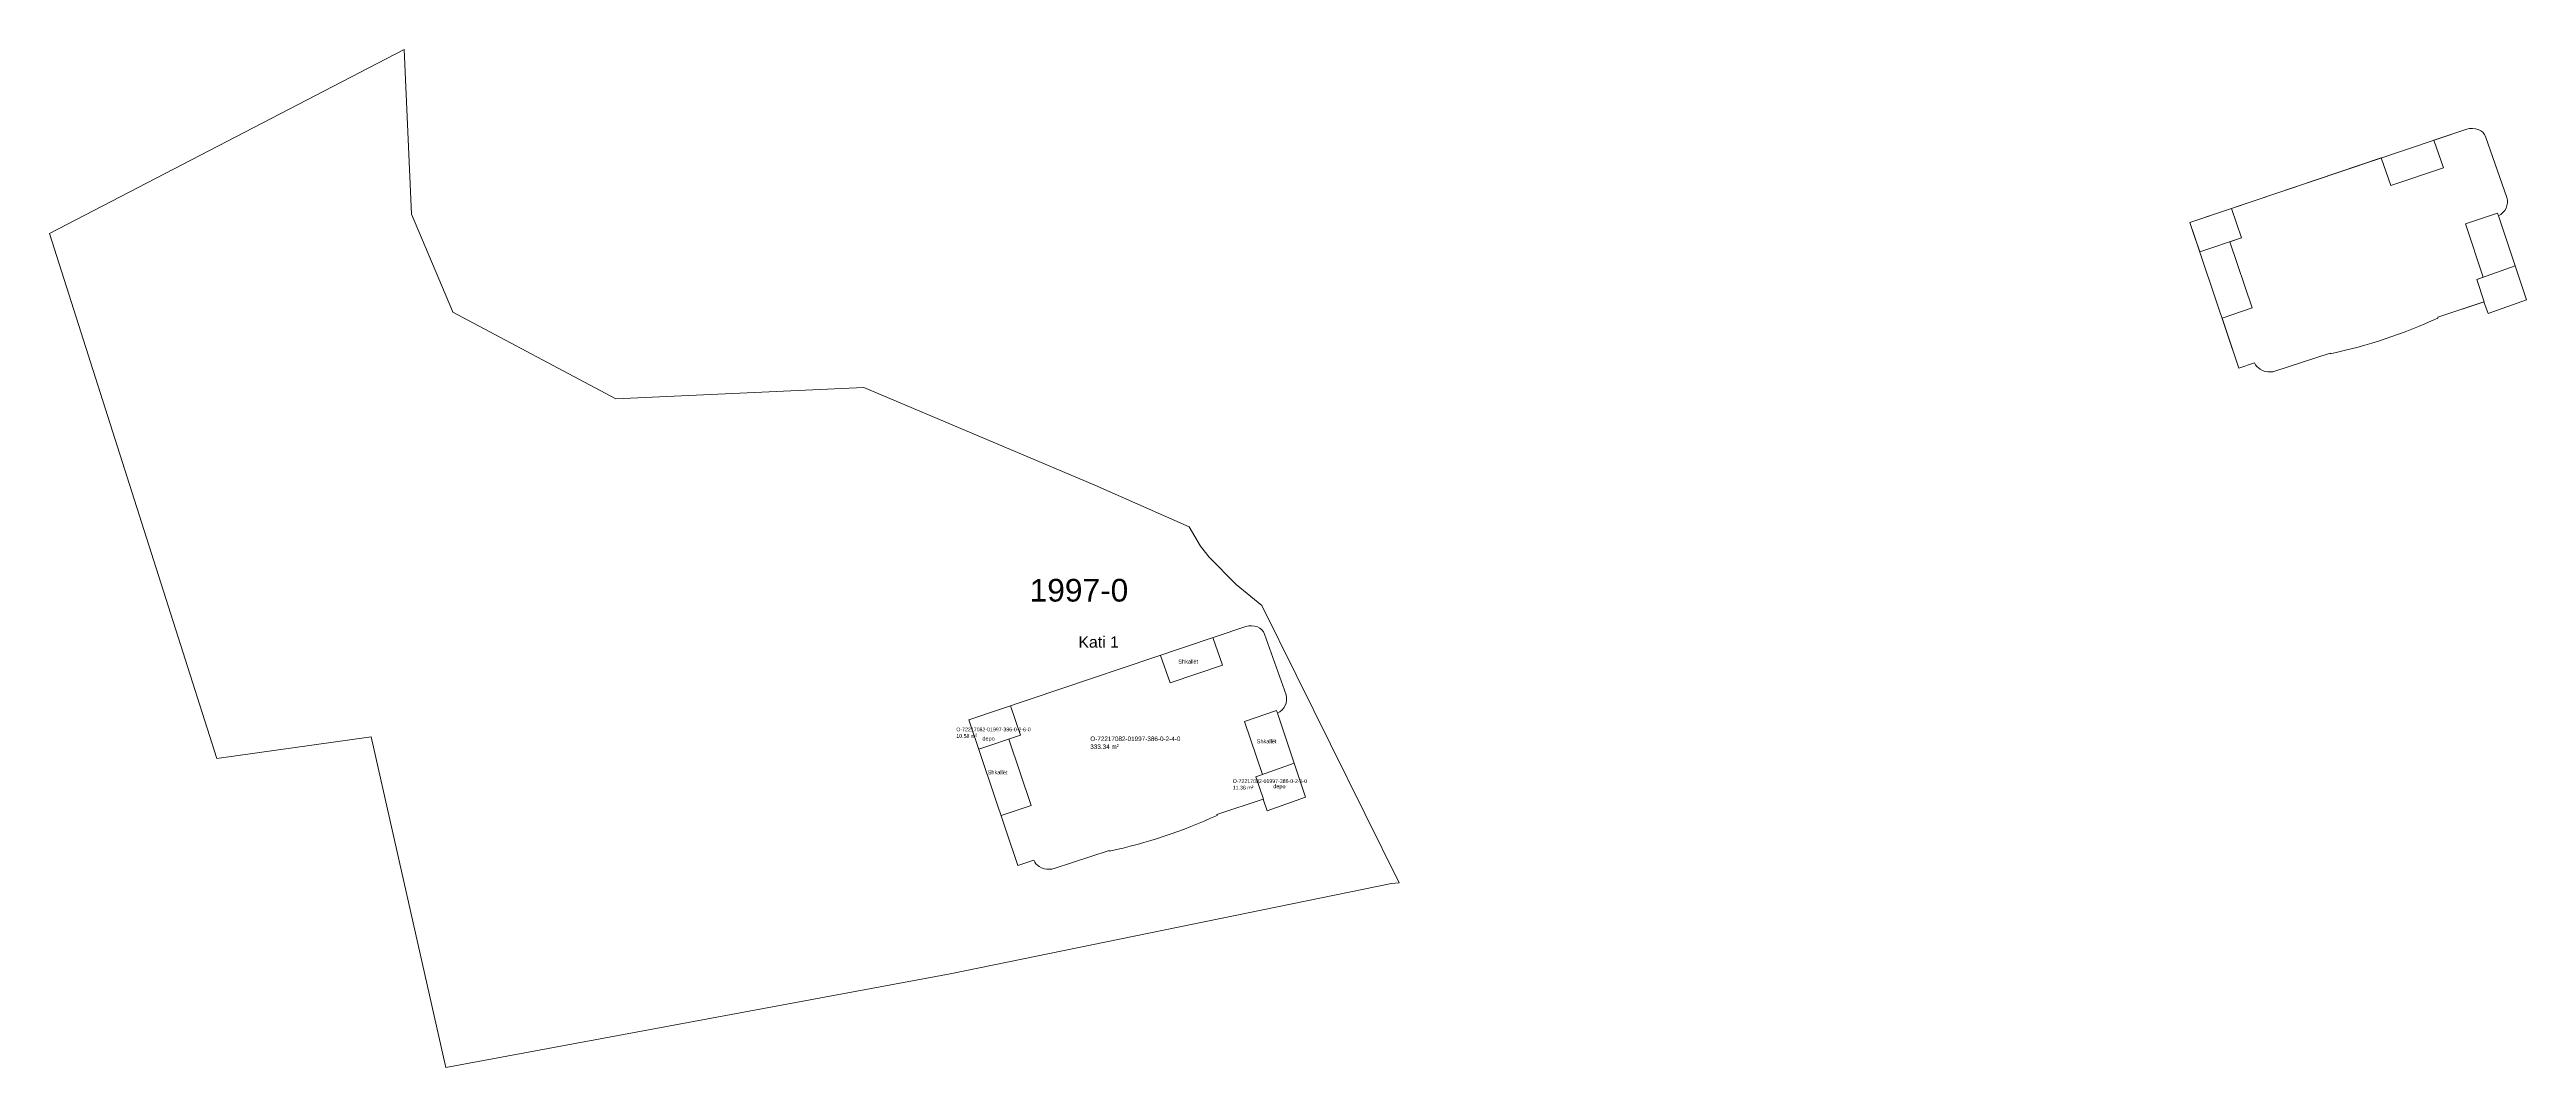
# Model space of a CAD drawing. Header units: metres. Extents: x 7517843 to 7518062, y 4692655 to 4692745.
import ezdxf

# ---------------------------------------------------------------- set-up
doc = ezdxf.new("R2010")
doc.units = ezdxf.units.M
doc.layers.add('Etazha', color=7, linetype='Continuous')
doc.layers.add('Nr Parceles Baze', color=7, linetype='Continuous')
for name, color, linetype, lineweight in [('kati 1', 7, 'Continuous', 0), ('Parcela baze', 7, 'Continuous', 0), ('project perdhesa', 7, 'Continuous', 0)]:
    doc.layers.add(name, color=color, linetype=linetype, lineweight=lineweight)
doc.styles.get("Standard").update_dxf_attribs({"font": 'arial.ttf'})

msp = doc.modelspace()

# ---------------------------------------------------------------- linework, layer by layer
at = {"layer": 'kati 1', "elevation": 618.84, "flags": 128}
for points in [[(7518058.15, 4692721.79), (7518061.53, 4692723), (7518059.06, 4692730.41, 0.364365), (7518059.8, 4692732.03), (7518057.91, 4692737.4, 0.228817), (7518057.28, 4692738.02, 0.14724), (7518056.26, 4692738.07), (7518031.82, 4692729.81), (7518036.16, 4692716.97), (7518037.54, 4692717.43, 0.148653), (7518038.02, 4692716.88, 0.173786), (7518038.95, 4692716.64, 0.102518), (7518039.33, 4692716.7), (7518044.21, 4692718.29), (7518044.23, 4692718.24, 0.056409), (7518053.72, 4692721.39), (7518053.7, 4692721.47), (7518057.78, 4692722.82)], [(7517950.42, 4692677.88), (7517953.8, 4692679.09), (7517951.33, 4692686.51, 0.364365), (7517952.08, 4692688.12), (7517950.18, 4692693.49, 0.228817), (7517949.56, 4692694.12, 0.14724), (7517948.53, 4692694.16), (7517924.1, 4692685.91), (7517928.43, 4692673.07), (7517929.82, 4692673.53, 0.148653), (7517930.3, 4692672.97, 0.173786), (7517931.22, 4692672.73, 0.102518), (7517931.61, 4692672.8), (7517936.48, 4692674.38), (7517936.5, 4692674.33, 0.056409), (7517946, 4692677.49), (7517945.97, 4692677.56), (7517950.05, 4692678.92)]]:
    msp.add_lwpolyline(points, format="xyb", close=True, dxfattribs=at)
for points in [[(7518053.35, 4692737.08), (7518054.21, 4692734.65)], [(7518048.72, 4692735.52), (7518049.57, 4692733.09)], [(7518054.21, 4692734.65), (7518049.57, 4692733.09)], [(7518035.5, 4692731.05), (7518036.37, 4692728.47)], [(7518058.98, 4692730.65), (7518056.16, 4692729.69)], [(7518057.72, 4692725), (7518056.16, 4692729.69)], [(7518058.98, 4692730.65), (7518059.06, 4692730.41)], [(7518032.7, 4692727.23), (7518036.37, 4692728.47)], [(7518035.35, 4692728.12), (7518037.32, 4692722.28)], [(7518060.53, 4692726), (7518057.15, 4692724.8)], [(7518057.8, 4692722.83), (7518057.15, 4692724.8)], [(7518034.67, 4692721.38), (7518037.32, 4692722.28)], [(7517945.62, 4692693.18), (7517946.48, 4692690.75)], [(7517940.99, 4692691.61), (7517941.85, 4692689.18)], [(7517946.48, 4692690.75), (7517941.85, 4692689.18)], [(7517927.77, 4692687.15), (7517928.64, 4692684.56)], [(7517951.25, 4692686.74), (7517948.43, 4692685.78)], [(7517949.99, 4692681.09), (7517948.43, 4692685.78)], [(7517951.25, 4692686.74), (7517951.33, 4692686.51)], [(7517924.97, 4692683.32), (7517928.64, 4692684.56)], [(7517927.62, 4692684.22), (7517929.6, 4692678.37)], [(7517952.8, 4692682.1), (7517949.42, 4692680.89)], [(7517950.08, 4692678.92), (7517949.42, 4692680.89)], [(7517926.94, 4692677.47), (7517929.6, 4692678.37)]]:
    msp.add_lwpolyline(points, dxfattribs=at)
at = {"layer": 'Parcela baze'}
msp.add_lwpolyline([(7517944.53, 4692701.24), (7517945.31, 4692700.27), (7517947.68, 4692697.88), (7517949.94, 4692696.01), (7517962.05, 4692671.54), (7517961.39, 4692671.48), (7517922.44, 4692663.49), (7517877.94, 4692655.24), (7517871.36, 4692684.43), (7517857.73, 4692682.5), (7517842.98, 4692728.85), (7517874.27, 4692745.09), (7517874.91, 4692730.55), (7517878.53, 4692721.98), (7517878.55, 4692721.92), (7517892.94, 4692714.25), (7517914.84, 4692715.25), (7517935.22, 4692706.63), (7517943.54, 4692702.97), (7517944.53, 4692701.24)], dxfattribs=at)
at = {"layer": 'project perdhesa', "flags": 128}
msp.add_lwpolyline([(7518056.16, 4692729.69), (7518058.98, 4692730.65), (7518059.06, 4692730.41, 0.364365), (7518059.8, 4692732.03), (7518057.91, 4692737.4, 0.228817), (7518057.28, 4692738.02, 0.14724), (7518056.26, 4692738.07), (7518053.35, 4692737.08), (7518054.21, 4692734.65), (7518049.57, 4692733.09), (7518048.72, 4692735.52), (7518035.5, 4692731.05), (7518036.37, 4692728.47), (7518035.35, 4692728.12), (7518037.32, 4692722.28), (7518034.67, 4692721.38), (7518036.16, 4692716.97), (7518037.54, 4692717.43, 0.148653), (7518038.02, 4692716.88, 0.173786), (7518038.95, 4692716.64, 0.102518), (7518039.33, 4692716.7), (7518044.21, 4692718.29), (7518044.23, 4692718.24, 0.056409), (7518053.72, 4692721.39), (7518053.7, 4692721.47), (7518057.8, 4692722.83), (7518057.15, 4692724.8), (7518057.72, 4692725)], format="xyb", close=True, dxfattribs=at)
for points in [[(7518035.5, 4692731.05), (7518031.82, 4692729.81), (7518032.7, 4692727.23), (7518036.37, 4692728.47)], [(7518060.53, 4692726), (7518057.15, 4692724.8), (7518057.8, 4692722.83), (7518057.78, 4692722.82), (7518058.15, 4692721.79), (7518061.53, 4692723)]]:
    msp.add_lwpolyline(points, close=True, dxfattribs=at)

# ---------------------------------------------------------------- texts
at = {"layer": 'Etazha', "attachment_point": 1}
for s, width, insert, char_height in [('Kati 1', 3.4193, (7517933.76, 4692693.29), 1), ('Shkallët', 0.8346, (7517942.58, 4692691.24), 0.35), ('depo', 0.8346, (7517925.29, 4692684.44), 0.35), ('Shkallët', 0.8346, (7517949.5, 4692684.2), 0.35), ('Shkallët', 0.8346, (7517925.76, 4692681.46), 0.35), ('depo', 0.8346, (7517950.95, 4692680.23), 0.35)]:
    msp.add_mtext_dynamic_manual_height_columns(s, width=width, gutter_width=1, heights=[0], dxfattribs=dict(at, insert=insert, char_height=char_height))
at = {"layer": 'Etazha', "width": 11.2961, "attachment_point": 1}
for s, insert, char_height in [('O-72217082-01997-386-0-2-6-0\\P10.58 m{\\H1.0833x;²}', (7517922.99, 4692685.24), 0.33), ('O-72217082-01997-386-0-2-4-0\\P333.34 m{\\H1.0833x;²}', (7517934.81, 4692684.45), 0.4), ('O-72217082-01997-386-0-2-5-0\\P11.38 m{\\H1.0833x;²}', (7517947.38, 4692680.68), 0.33)]:
    msp.add_mtext(s, dxfattribs=dict(at, insert=insert, char_height=char_height))
at = {"layer": 'Nr Parceles Baze'}
msp.add_text('1997-0', height=2, dxfattribs=at).set_placement((7517929.46, 4692696.36))

doc.saveas('drawing.dxf')
